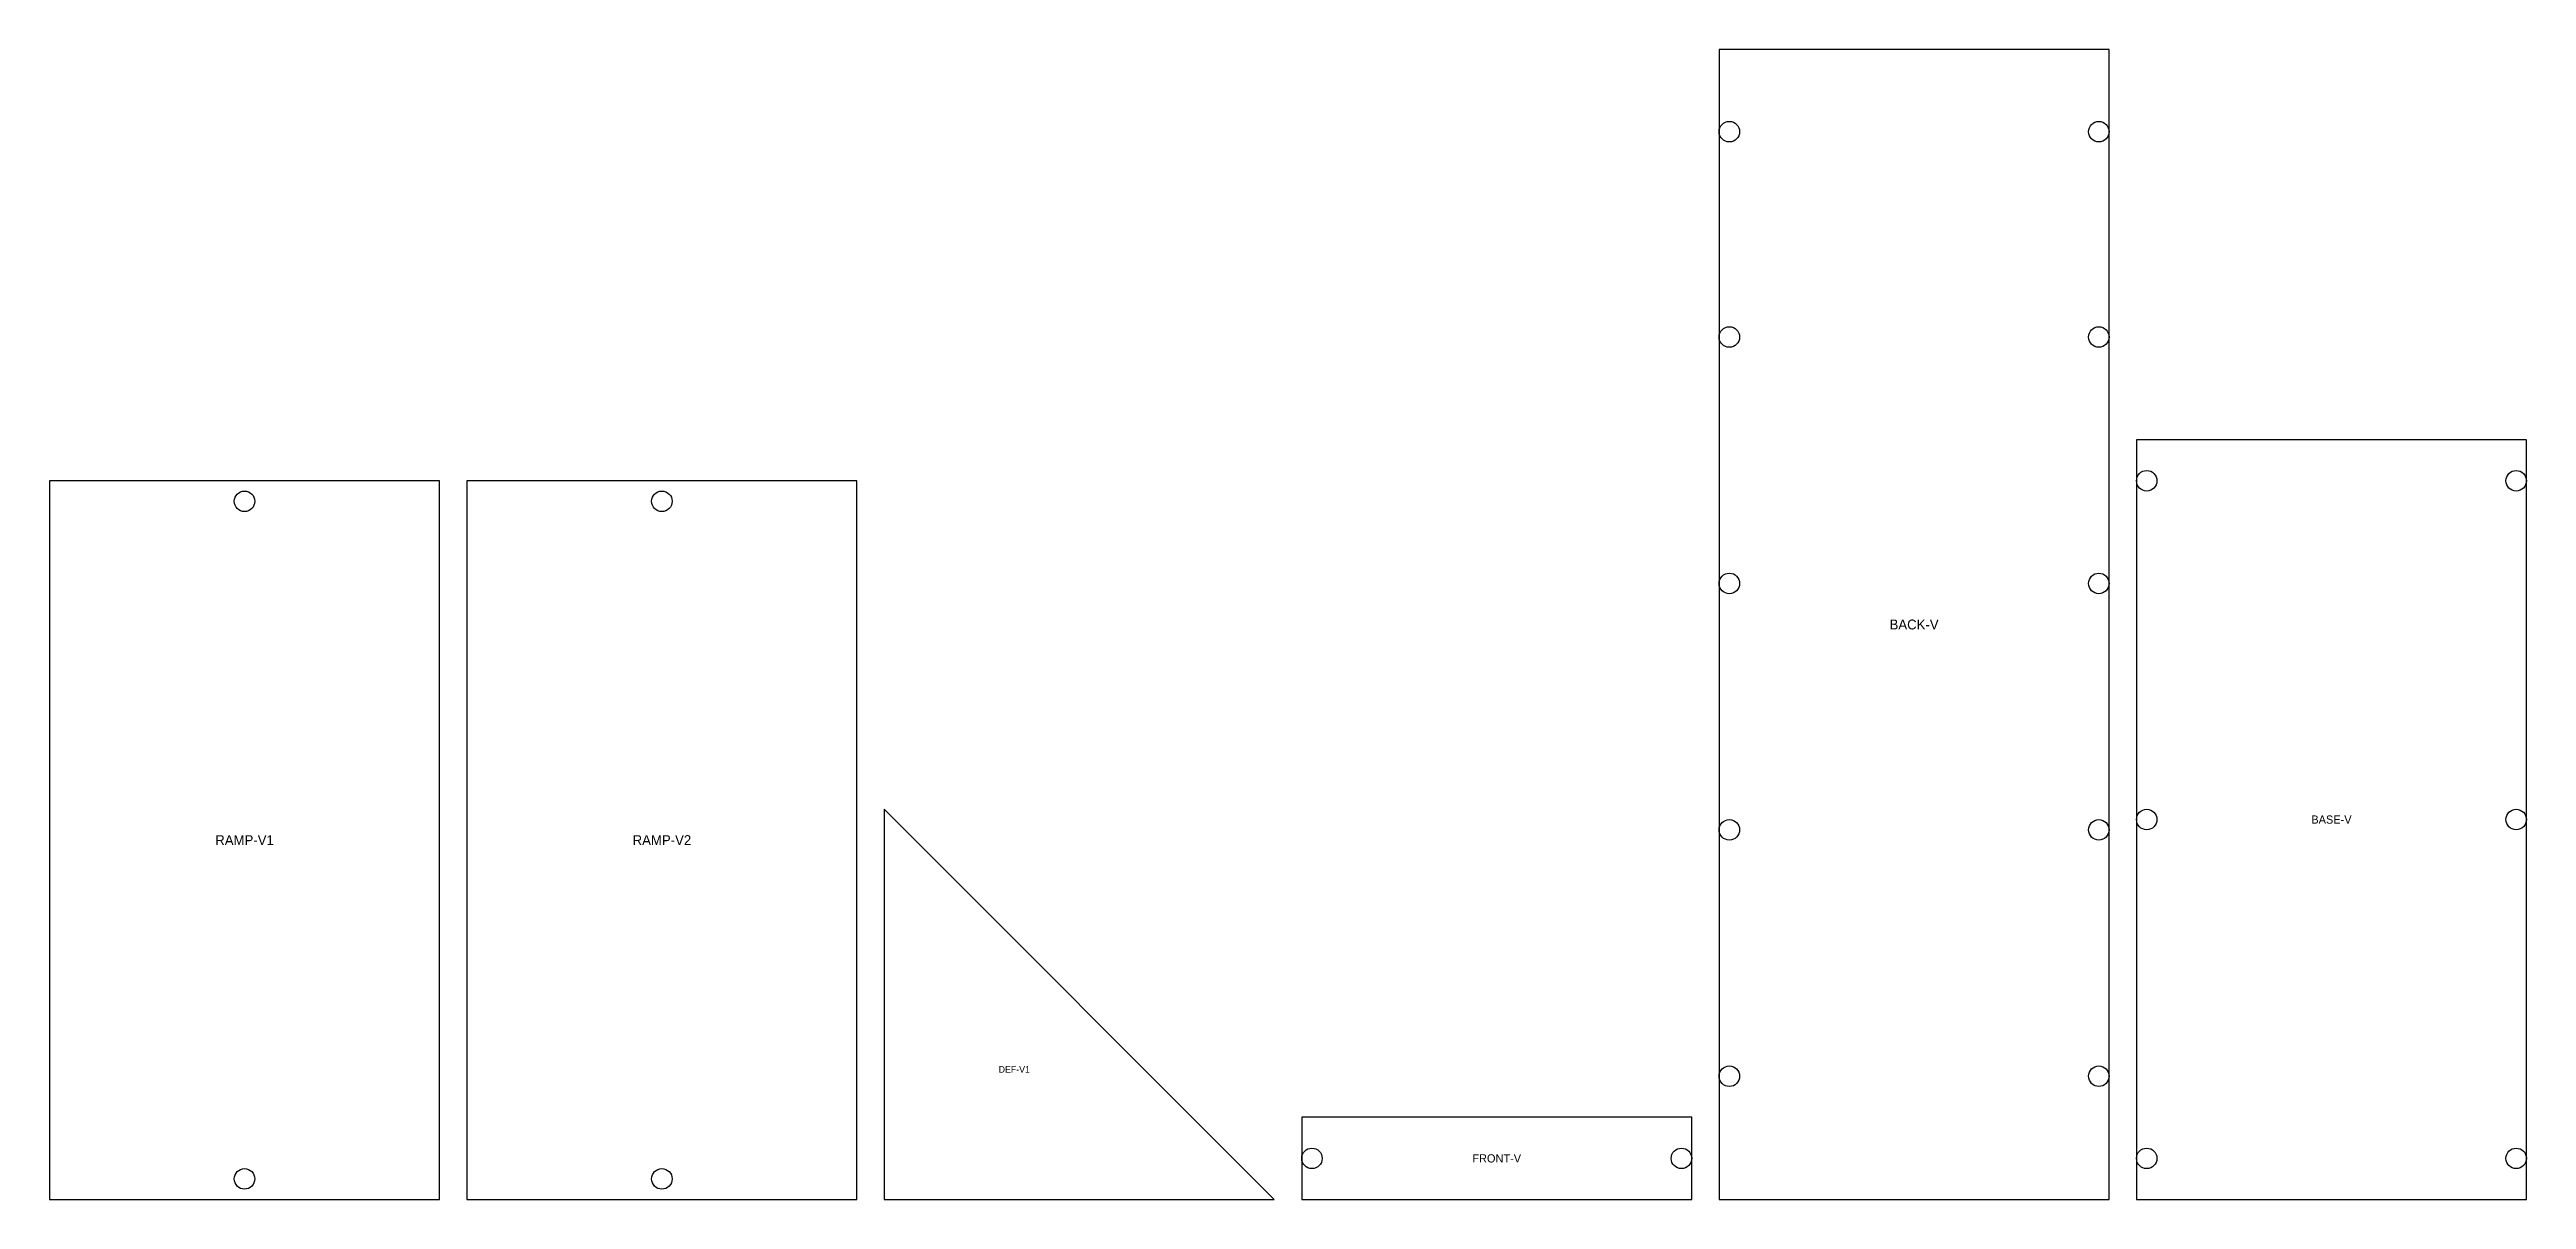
# Model space of a CAD drawing. Header units: millimetres. Extents: x 0 to 1956, y -15 to 1659.
# Drawn here: x 328 to 1094, y 406 to 762 of the extents above; entities that cross this region are included whole.
import ezdxf
from ezdxf.enums import TextEntityAlignment as Align

# ---------------------------------------------------------------- set-up
doc = ezdxf.new("R2010")
doc.units = ezdxf.units.MM
for name, color, linetype in [('HOLES', 5, 'Continuous'), ('LABEL', 4, 'Continuous'), ('PART', 7, 'Continuous')]:
    doc.layers.add(name, color=color, linetype=linetype)

msp = doc.modelspace()

# ---------------------------------------------------------------- texts
at = {"layer": 'LABEL'}
for s, height, p in [('BACK-V', 3.048, (904.88, 584.2)), ('BASE-V', 2.54, (1033.99, 523.88)), ('RAMP-V1', 3.048, (388.41, 517.52)), ('RAMP-V2', 3.048, (517.52, 517.52)), ('DEF-V1', 2.032, (626.53, 446.62)), ('FRONT-V', 2.54, (775.76, 419.1))]:
    msp.add_text(s, height=height, dxfattribs=at).set_placement(p, align=Align.MIDDLE_CENTER)

# ---------------------------------------------------------------- linework, layer by layer
at = {"layer": 'HOLES'}
for centre in [(847.73, 736.6), (962.03, 736.6), (847.73, 673.1), (962.03, 673.1), (976.84, 628.65), (1091.14, 628.65), (388.41, 622.3), (517.52, 622.3), (847.73, 596.9), (962.03, 596.9), (847.73, 520.7), (962.03, 520.7), (976.84, 523.88), (1091.14, 523.88), (847.73, 444.5), (962.03, 444.5), (718.61, 419.1), (832.91, 419.1), (976.84, 419.1), (1091.14, 419.1), (388.41, 412.75), (517.52, 412.75)]:
    msp.add_circle(centre, 3.17, dxfattribs=at)
at = {"layer": 'PART'}
for points in [[(844.55, 406.4), (965.2, 406.4), (965.2, 762), (844.55, 762), (844.55, 406.4)], [(973.67, 406.4), (1094.32, 406.4), (1094.32, 641.35), (973.67, 641.35), (973.67, 406.4)], [(328.08, 406.4), (448.73, 406.4), (448.73, 628.65), (328.08, 628.65), (328.08, 406.4)], [(457.2, 406.4), (577.85, 406.4), (577.85, 628.65), (457.2, 628.65), (457.2, 406.4)], [(586.32, 406.4), (706.97, 406.4), (586.32, 527.05), (586.32, 406.4)], [(715.43, 406.4), (836.08, 406.4), (836.08, 431.8), (715.43, 431.8), (715.43, 406.4)]]:
    msp.add_lwpolyline(points, close=True, dxfattribs=at)

msp.set_redraw_order([(e.dxf.handle, doc.entitydb.next_handle()) for e in msp.query("TEXT MTEXT ATTDEF DIMENSION ARC_DIMENSION")])  # texts and dimensions are drawn at this point

doc.saveas('drawing.dxf')
